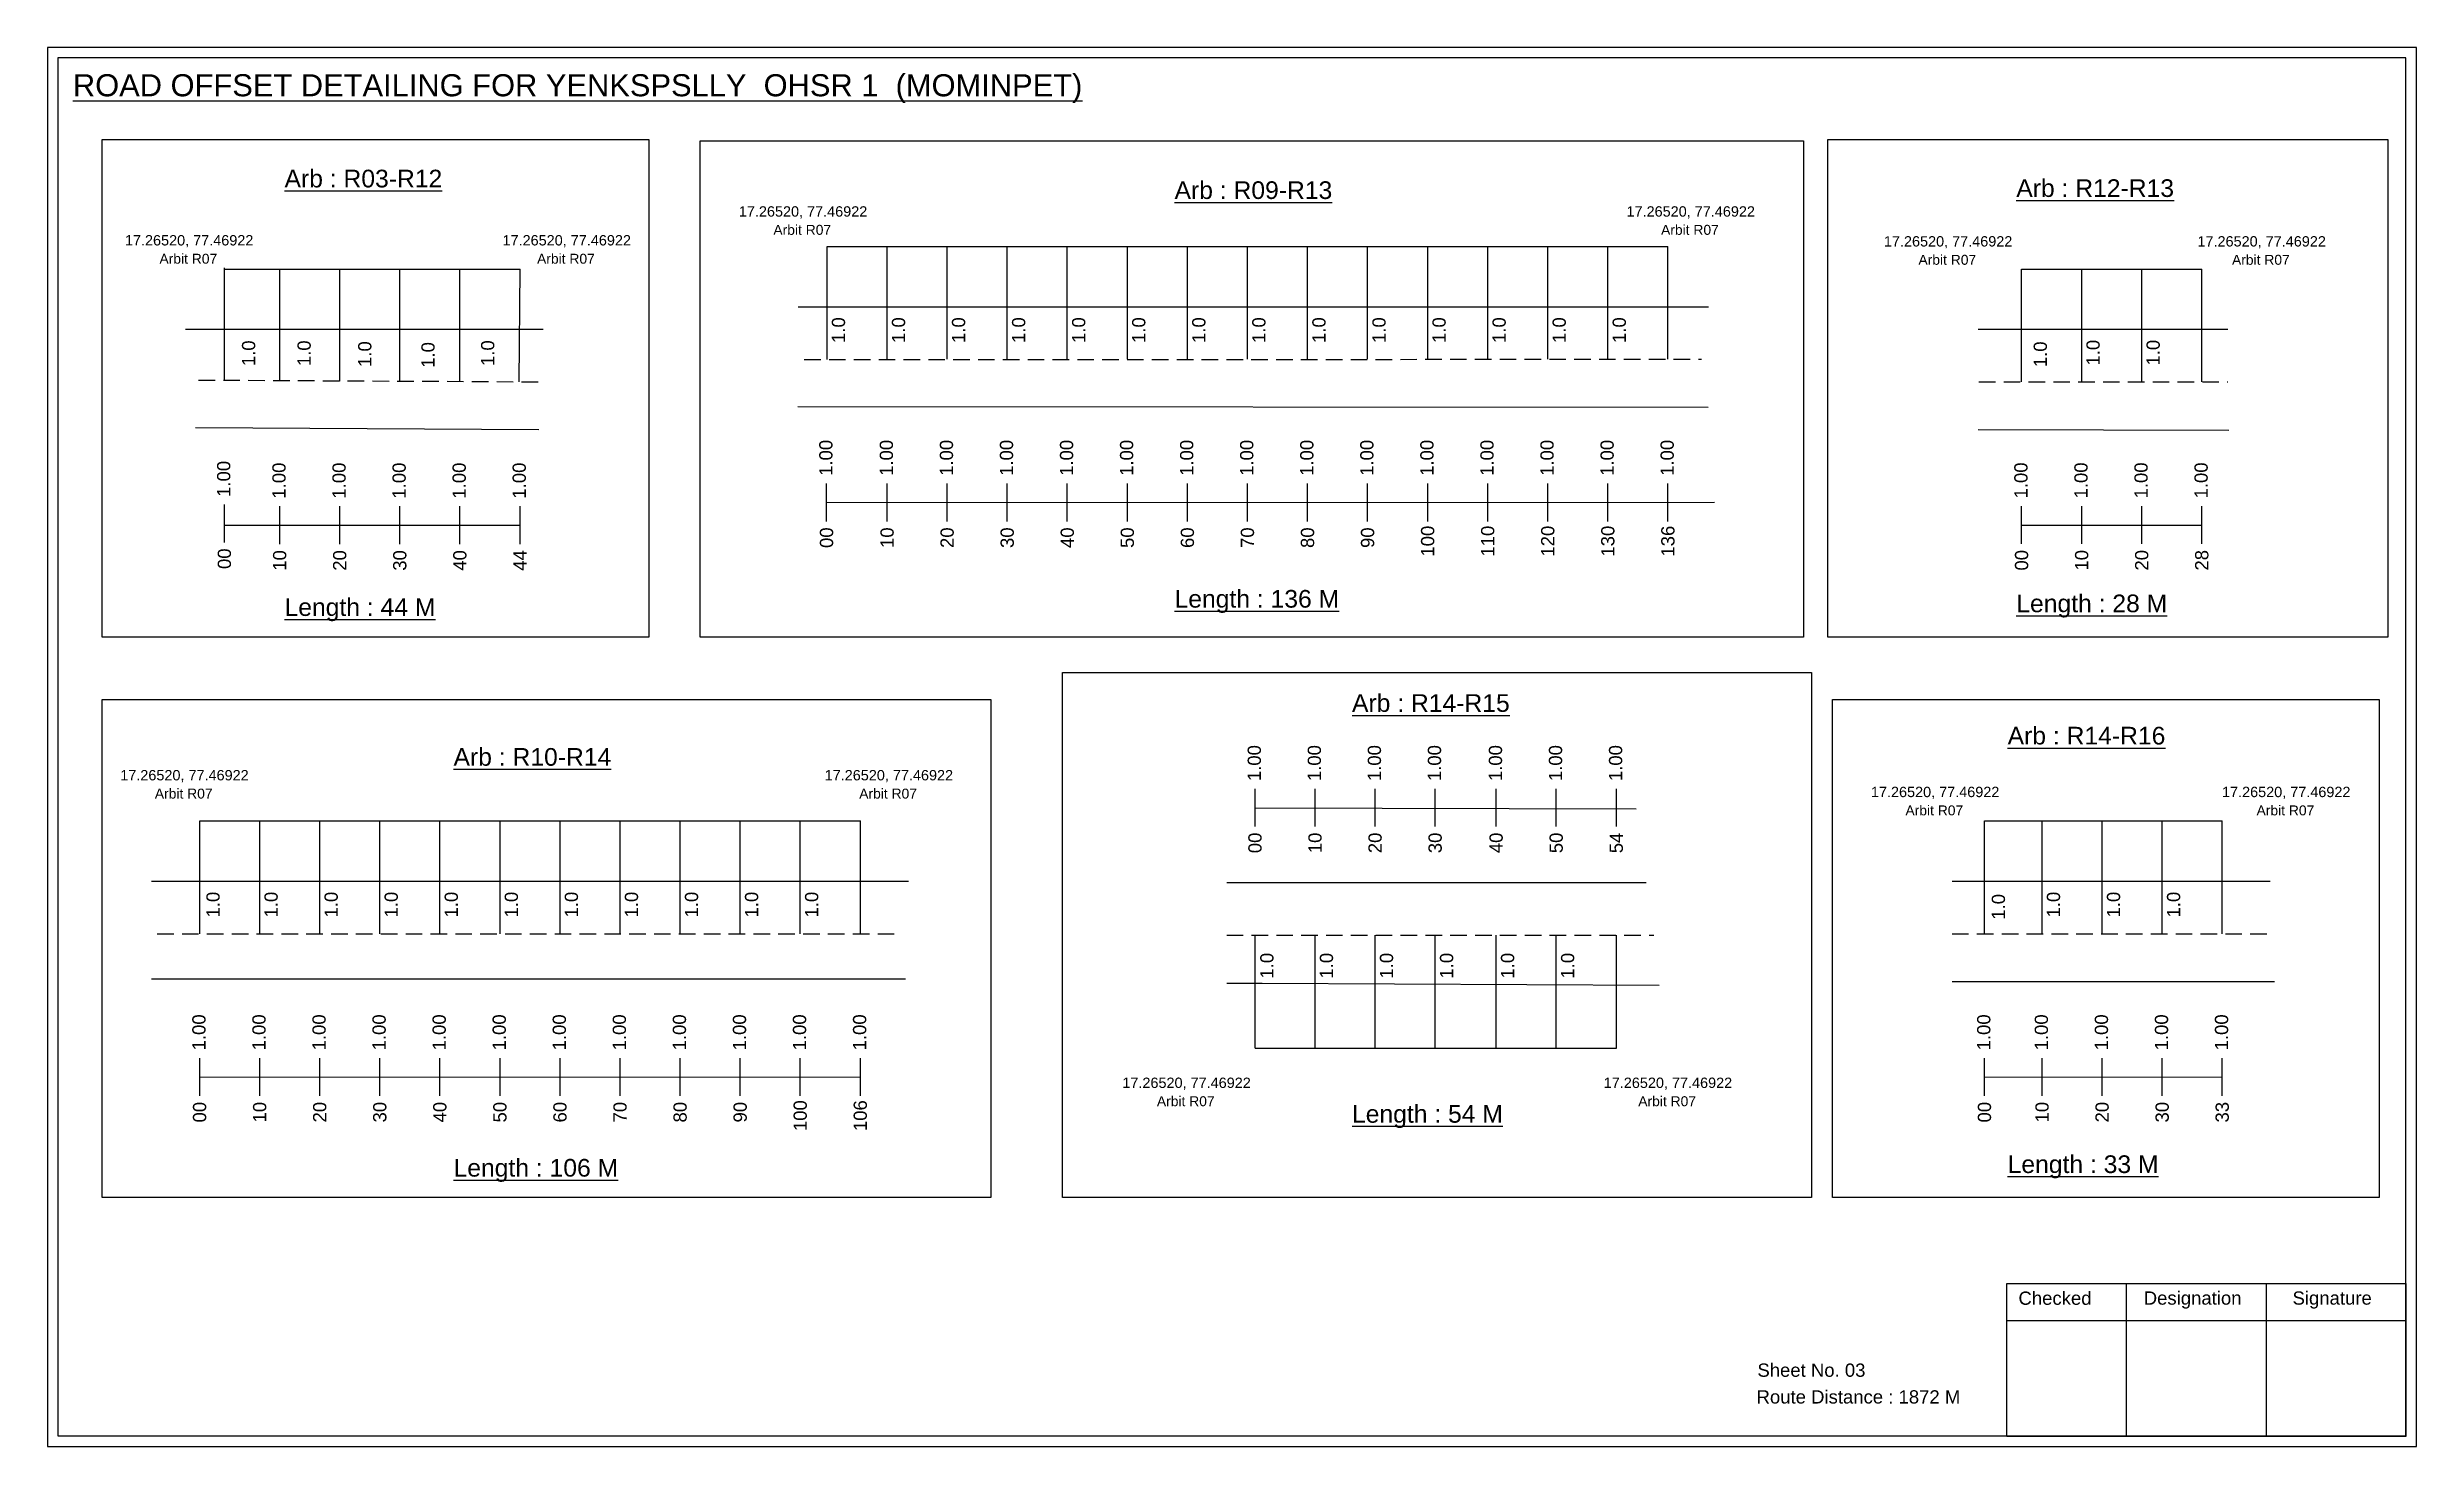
# Model space of a CAD drawing. Header units: inches. Extents: x -117 to 51867, y -12715 to 3423.
# Drawn here: x 47063 to 47600, y -1462 to -1146 of the extents above; entities that cross this region are included whole.
import ezdxf

# ---------------------------------------------------------------- set-up
doc = ezdxf.new("R2010")
doc.units = ezdxf.units.IN
doc.header["$MEASUREMENT"] = 0
doc.linetypes.add('DASHED2', pattern=[0.375, 0.25, -0.125])
doc.layers.add('PDF_Geometry', color=7, linetype='Continuous')
doc.layers.add('PDF_Text', color=5, linetype='Continuous')
doc.styles.add('PDF Arial', font='arial.ttf')
doc.styles.get("Standard").update_dxf_attribs({"font": 'arial.ttf'})

msp = doc.modelspace()

# ---------------------------------------------------------------- texts
at = {"color": 242, "true_color": 0xcd2027}
for s, height, p in [('%%UROAD OFFSET DETAILING FOR YENKSPSLLY  OHSR 1  (MOMINPET)', 5, (47069.23, -1156.82)), ('%%UArb : R03-R12', 4, (47117.15, -1177.44)), ('%%UArb : R09-R13', 4, (47318.68, -1180.06)), ('%%UArb : R12-R13', 4, (47509.28, -1179.6)), ('%%ULength : 44 M', 4, (47117.15, -1274.44)), ('%%ULength : 136 M', 4, (47318.68, -1272.56)), ('%%ULength : 28 M', 4, (47509.28, -1273.6)), ('%%UArb : R14-R15', 4, (47358.86, -1296.15)), ('%%UArb : R14-R16', 4, (47507.32, -1303.54)), ('%%UArb : R10-R14', 4, (47155.42, -1308.35)), ('%%ULength : 54 M', 4, (47358.86, -1389.15)), ('%%ULength : 106 M', 4, (47155.42, -1401.35)), ('%%ULength : 33 M', 4, (47507.32, -1400.54))]:
    msp.add_text(s, height=height, dxfattribs=at).set_placement(p)
at = {"color": 5}
for s, height, p in [('17.26520, 77.46922', 2.34, (47220.02, -1184.05)), ('17.26520, 77.46922', 2.34, (47421.02, -1184.05)), ('17.26520, 77.46922', 2.34, (47081.01, -1190.58)), ('17.26520, 77.46922', 2.34, (47166.51, -1190.58)), ('Arbit R07', 2.246, (47227.84, -1188.17)), ('Arbit R07', 2.246, (47428.84, -1188.17)), ('17.26520, 77.46922', 2.34, (47479.3, -1190.82)), ('17.26520, 77.46922', 2.34, (47550.3, -1190.82)), ('Arbit R07', 2.246, (47088.83, -1194.71)), ('Arbit R07', 2.246, (47174.33, -1194.71)), ('Arbit R07', 2.246, (47487.12, -1194.95)), ('Arbit R07', 2.246, (47558.12, -1194.95)), ('17.26520, 77.46922', 2.34, (47079.95, -1311.66)), ('Arbit R07', 2.246, (47087.78, -1315.78)), ('17.26520, 77.46922', 2.34, (47239.45, -1311.66)), ('Arbit R07', 2.246, (47247.28, -1315.78)), ('17.26520, 77.46922', 2.34, (47476.36, -1315.45)), ('17.26520, 77.46922', 2.34, (47555.86, -1315.45)), ('Arbit R07', 2.246, (47484.18, -1319.58)), ('Arbit R07', 2.246, (47563.68, -1319.58)), ('17.26520, 77.46922', 2.34, (47306.86, -1381.28)), ('Arbit R07', 2.246, (47314.68, -1385.41)), ('17.26520, 77.46922', 2.34, (47415.86, -1381.28)), ('Arbit R07', 2.246, (47423.68, -1385.41))]:
    msp.add_text(s, height=height, dxfattribs=at).set_placement(p)
for p in [(47244.07, -1212.66), (47257.67, -1212.66), (47271.27, -1212.66), (47284.87, -1212.66), (47298.47, -1212.66), (47312.07, -1212.66), (47325.67, -1212.66), (47339.27, -1212.66), (47352.87, -1212.66), (47366.47, -1212.66), (47380.07, -1212.66), (47393.67, -1212.66), (47407.27, -1212.66), (47420.87, -1212.66), (47110.51, -1217.9), (47123.08, -1217.9), (47136.82, -1218.09), (47164.65, -1217.87), (47528.16, -1217.77), (47541.76, -1217.77), (47151.13, -1218.28), (47516.21, -1218.13), (47102.45, -1342.7), (47115.6, -1342.7), (47129.2, -1342.7), (47142.8, -1342.7), (47156.4, -1342.7), (47170, -1342.7), (47183.6, -1342.7), (47197.2, -1342.7), (47210.8, -1342.7), (47224.4, -1342.7), (47238, -1342.7), (47506.72, -1343.2), (47519.19, -1342.7), (47532.79, -1342.7), (47546.39, -1342.7), (47341.08, -1356.53), (47354.57, -1356.53), (47368.17, -1356.53), (47381.77, -1356.53), (47395.58, -1356.53), (47409.18, -1356.53)]:
    msp.add_text('1.0', height=3, rotation=90).set_placement(p)
at = {"color": 217, "true_color": 0x93278f}
for s, p in [('1.00', (47241.22, -1242.74)), ('1.00', (47254.92, -1242.74)), ('1.00', (47268.52, -1242.74)), ('1.00', (47282.12, -1242.74)), ('1.00', (47295.72, -1242.74)), ('1.00', (47309.32, -1242.74)), ('1.00', (47322.92, -1242.74)), ('1.00', (47336.52, -1242.74)), ('1.00', (47350.12, -1242.74)), ('1.00', (47363.72, -1242.74)), ('1.00', (47377.32, -1242.74)), ('1.00', (47390.92, -1242.74)), ('1.00', (47404.52, -1242.74)), ('1.00', (47418.12, -1242.74)), ('1.00', (47431.72, -1242.74)), ('1.00', (47104.87, -1247.5)), ('1.00', (47117.39, -1247.89)), ('1.00', (47130.99, -1247.89)), ('1.00', (47144.59, -1247.89)), ('1.00', (47158.19, -1247.89)), ('1.00', (47171.79, -1247.89)), ('1.00', (47511.82, -1247.85)), ('1.00', (47525.42, -1247.85)), ('1.00', (47539.02, -1247.85)), ('1.00', (47552.62, -1247.85)), ('00', (47241.37, -1259.06)), ('10', (47255.08, -1259.06)), ('20', (47268.68, -1259.06)), ('30', (47282.28, -1259.06)), ('40', (47295.88, -1259.06)), ('50', (47309.48, -1259.06)), ('60', (47323.08, -1259.06)), ('70', (47336.68, -1259.06)), ('80', (47350.28, -1259.06)), ('90', (47363.88, -1259.06)), ('100', (47377.48, -1261.01)), ('110', (47391.08, -1261.01)), ('120', (47404.68, -1261.01)), ('130', (47418.28, -1261.01)), ('136', (47431.88, -1261.01)), ('00', (47105.02, -1263.82)), ('10', (47117.54, -1264.21)), ('20', (47131.14, -1264.21)), ('30', (47144.74, -1264.21)), ('40', (47158.34, -1264.21)), ('44', (47171.94, -1264.21)), ('00', (47511.97, -1264.17)), ('10', (47525.57, -1264.17)), ('20', (47539.17, -1264.17)), ('28', (47552.77, -1264.17)), ('1.00', (47338.23, -1311.83)), ('1.00', (47351.83, -1311.83)), ('1.00', (47365.43, -1311.83)), ('1.00', (47379.03, -1311.83)), ('1.00', (47392.84, -1311.83)), ('1.00', (47406.44, -1311.83)), ('1.00', (47420.04, -1311.83)), ('00', (47338.38, -1328.15)), ('10', (47351.98, -1328.15)), ('20', (47365.58, -1328.15)), ('30', (47379.18, -1328.15)), ('40', (47392.99, -1328.15)), ('50', (47406.59, -1328.15)), ('54', (47420.19, -1328.15)), ('1.00', (47099.26, -1372.78)), ('1.00', (47112.86, -1372.78)), ('1.00', (47126.46, -1372.78)), ('1.00', (47140.06, -1372.78)), ('1.00', (47153.66, -1372.78)), ('1.00', (47167.26, -1372.78)), ('1.00', (47180.86, -1372.78)), ('1.00', (47194.46, -1372.78)), ('1.00', (47208.06, -1372.78)), ('1.00', (47221.66, -1372.78)), ('1.00', (47235.26, -1372.78)), ('1.00', (47248.86, -1372.78)), ('1.00', (47503.41, -1372.78)), ('1.00', (47516.45, -1372.78)), ('1.00', (47530.05, -1372.78)), ('1.00', (47543.65, -1372.78)), ('1.00', (47557.25, -1372.78)), ('00', (47099.41, -1389.1)), ('10', (47113.01, -1389.1)), ('20', (47126.61, -1389.1)), ('30', (47140.21, -1389.1)), ('40', (47153.81, -1389.1)), ('50', (47167.41, -1389.1)), ('60', (47181.01, -1389.1)), ('70', (47194.61, -1389.1)), ('80', (47208.21, -1389.1)), ('90', (47221.81, -1389.1)), ('100', (47235.41, -1391.05)), ('106', (47249.01, -1391.05)), ('00', (47503.56, -1389.1)), ('10', (47516.6, -1389.1)), ('20', (47530.2, -1389.1)), ('30', (47543.8, -1389.1)), ('33', (47557.4, -1389.1))]:
    msp.add_text(s, height=3, rotation=90, dxfattribs=at).set_placement(p)
for s, p in [('Sheet No. 03', (47450.66, -1446.66)), ('Route Distance : 1872 M', (47450.47, -1452.71))]:
    msp.add_text(s, height=3).set_placement(p)
at = {"layer": 'PDF_Text', "color": 7, "attachment_point": 7, "style": 'PDF Arial'}
for s, insert, char_height in [('Checked', (47509.77, -1430.41), 3.001), ('Designation', (47538.14, -1431.24), 3.0006), ('Signature', (47571.83, -1431.24), 3.001)]:
    msp.add_mtext(s, dxfattribs=dict(at, insert=insert, char_height=char_height))

# ---------------------------------------------------------------- linework, layer by layer
at = {"color": 5}
for p, q in [((47240, -1190.8), (47430.4, -1190.8)), ((47103.55, -1195.95), (47170.47, -1195.95)), ((47510.49, -1195.91), (47551.29, -1195.91)), ((47097.94, -1320.84), (47247.54, -1320.84)), ((47502.09, -1320.84), (47555.92, -1320.84)), ((47336.9, -1372.26), (47418.72, -1372.24))]:
    msp.add_line(p, q, dxfattribs=at)
for p, q in [((47240, -1216.41), (47240, -1190.8)), ((47253.6, -1216.33), (47253.6, -1190.8)), ((47267.2, -1216.33), (47267.2, -1190.8)), ((47280.8, -1216.33), (47280.8, -1190.8)), ((47294.4, -1216.33), (47294.4, -1190.8)), ((47308, -1216.33), (47308, -1190.8)), ((47321.6, -1216.33), (47321.6, -1190.8)), ((47335.2, -1216.33), (47335.2, -1190.8)), ((47348.8, -1216.33), (47348.8, -1190.8)), ((47362.4, -1216.33), (47362.4, -1190.8)), ((47376, -1216.33), (47376, -1190.8)), ((47389.6, -1216.33), (47389.6, -1190.8)), ((47403.2, -1216.33), (47403.2, -1190.8)), ((47416.8, -1216.33), (47416.8, -1190.8)), ((47430.4, -1216.33), (47430.4, -1190.8)), ((47103.55, -1221.18), (47103.55, -1195.65)), ((47116.07, -1221.23), (47116.07, -1195.95)), ((47129.67, -1221.29), (47129.67, -1195.95)), ((47143.27, -1221.23), (47143.27, -1195.95)), ((47156.87, -1221.48), (47156.87, -1195.95)), ((47170.24, -1221.45), (47170.47, -1195.95)), ((47510.49, -1221.44), (47510.49, -1195.91)), ((47524.09, -1221.44), (47524.09, -1195.91)), ((47537.69, -1221.44), (47537.69, -1195.91)), ((47551.29, -1221.44), (47551.29, -1195.91)), ((47233.46, -1204.46), (47439.56, -1204.45)), ((47175.72, -1209.62), (47094.76, -1209.62)), ((47500.66, -1209.56), (47557.14, -1209.56)), ((47233.36, -1227.07), (47439.52, -1227.17)), ((47096.97, -1231.82), (47174.7, -1232.26)), ((47500.66, -1232.24), (47557.37, -1232.37)), ((47097.94, -1346.38), (47097.94, -1320.84)), ((47111.54, -1346.38), (47111.54, -1320.84)), ((47125.14, -1346.38), (47125.14, -1320.84)), ((47138.74, -1346.38), (47138.74, -1320.84)), ((47152.34, -1346.38), (47152.34, -1320.84)), ((47165.94, -1346.38), (47165.94, -1320.84)), ((47179.54, -1346.38), (47179.54, -1320.84)), ((47193.14, -1346.38), (47193.14, -1320.84)), ((47206.74, -1346.38), (47206.74, -1320.84)), ((47220.34, -1346.38), (47220.34, -1320.84)), ((47233.94, -1346.38), (47233.94, -1320.84)), ((47247.54, -1346.38), (47247.54, -1320.84)), ((47502.09, -1346.38), (47502.09, -1320.84)), ((47515.12, -1346.38), (47515.12, -1320.84)), ((47528.72, -1346.38), (47528.72, -1320.84)), ((47542.32, -1346.38), (47542.32, -1320.84)), ((47555.92, -1346.38), (47555.92, -1320.84)), ((47087.06, -1334.49), (47258.42, -1334.49)), ((47425.45, -1334.84), (47330.49, -1334.84)), ((47494.74, -1334.49), (47566.78, -1334.49)), ((47336.9, -1372.26), (47336.9, -1346.73)), ((47350.5, -1372.26), (47350.5, -1346.73)), ((47364.1, -1372.26), (47364.1, -1346.73)), ((47377.7, -1372.26), (47377.7, -1346.73)), ((47391.52, -1372.26), (47391.52, -1346.73)), ((47405.12, -1372.26), (47405.12, -1346.73)), ((47418.72, -1372.26), (47418.72, -1346.73)), ((47257.72, -1356.68), (47087.06, -1356.68)), ((47494.74, -1357.18), (47567.78, -1357.18))]:
    msp.add_line(p, q)
at = {"linetype": 'DASHED2', "ltscale": 15}
for p, q in [((47234.81, -1216.41), (47437.99, -1216.33)), ((47097.69, -1221.04), (47175.97, -1221.45)), ((47500.8, -1221.44), (47557.14, -1221.44)), ((47088.33, -1346.38), (47255.93, -1346.38)), ((47494.74, -1346.38), (47567.28, -1346.38)), ((47330.49, -1346.73), (47427.17, -1346.73))]:
    msp.add_line(p, q, dxfattribs=at)
at = {"color": 217, "true_color": 0x93278f}
for p, q in [((47239.9, -1253.03), (47239.9, -1244.48)), ((47253.6, -1253.03), (47253.6, -1244.48)), ((47267.2, -1253.03), (47267.2, -1244.48)), ((47280.8, -1253.03), (47280.8, -1244.48)), ((47294.4, -1253.03), (47294.4, -1244.48)), ((47308, -1253.03), (47308, -1244.48)), ((47321.6, -1253.03), (47321.6, -1244.48)), ((47335.2, -1253.03), (47335.2, -1244.48)), ((47348.8, -1253.03), (47348.8, -1244.48)), ((47362.4, -1253.03), (47362.4, -1244.48)), ((47376, -1253.03), (47376, -1244.48)), ((47389.6, -1253.03), (47389.6, -1244.48)), ((47403.2, -1253.03), (47403.2, -1244.48)), ((47416.8, -1253.03), (47416.8, -1244.48)), ((47430.4, -1253.03), (47430.4, -1244.48)), ((47103.55, -1257.8), (47103.55, -1249.24)), ((47116.07, -1258.18), (47116.07, -1249.62)), ((47129.67, -1258.18), (47129.67, -1249.62)), ((47143.27, -1258.18), (47143.27, -1249.62)), ((47156.87, -1258.18), (47156.87, -1249.62)), ((47170.47, -1258.18), (47170.47, -1249.62)), ((47239.9, -1248.77), (47440.96, -1248.72)), ((47510.49, -1258.14), (47510.49, -1249.58)), ((47524.09, -1258.14), (47524.09, -1249.58)), ((47537.69, -1258.14), (47537.69, -1249.58)), ((47551.29, -1258.14), (47551.29, -1249.58)), ((47103.55, -1253.91), (47170.47, -1253.9)), ((47510.49, -1253.87), (47551.29, -1253.86)), ((47336.9, -1322.12), (47336.9, -1313.56)), ((47350.5, -1322.12), (47350.5, -1313.56)), ((47364.1, -1322.12), (47364.1, -1313.56)), ((47377.7, -1322.12), (47377.7, -1313.56)), ((47391.52, -1322.12), (47391.52, -1313.56)), ((47405.12, -1322.12), (47405.12, -1313.56)), ((47418.72, -1322.12), (47418.72, -1313.56)), ((47336.9, -1317.85), (47423.23, -1318.09)), ((47097.94, -1383.08), (47097.94, -1374.52)), ((47111.54, -1383.08), (47111.54, -1374.52)), ((47125.14, -1383.08), (47125.14, -1374.52)), ((47138.74, -1383.08), (47138.74, -1374.52)), ((47152.34, -1383.08), (47152.34, -1374.52)), ((47165.94, -1383.08), (47165.94, -1374.52)), ((47179.54, -1383.08), (47179.54, -1374.52)), ((47193.14, -1383.08), (47193.14, -1374.52)), ((47206.74, -1383.08), (47206.74, -1374.52)), ((47220.34, -1383.08), (47220.34, -1374.52)), ((47233.94, -1383.08), (47233.94, -1374.52)), ((47247.54, -1383.08), (47247.54, -1374.52)), ((47502.09, -1383.08), (47502.09, -1374.52)), ((47515.12, -1383.08), (47515.12, -1374.52)), ((47528.72, -1383.08), (47528.72, -1374.52)), ((47542.32, -1383.08), (47542.32, -1374.52)), ((47555.92, -1383.08), (47555.92, -1374.52)), ((47097.94, -1378.81), (47247.54, -1378.78)), ((47502.09, -1378.81), (47555.92, -1378.79))]:
    msp.add_line(p, q, dxfattribs=at)
for points in [[(47075.84, -1166.59), (47199.65, -1166.59), (47199.65, -1279.27), (47075.84, -1279.27)], [(47211.26, -1166.91), (47461.12, -1166.91), (47461.12, -1279.27), (47211.26, -1279.27)], [(47466.63, -1166.59), (47593.38, -1166.59), (47593.38, -1279.27), (47466.63, -1279.27)], [(47293.27, -1287.22), (47462.89, -1287.22), (47462.89, -1406.04), (47293.27, -1406.04)], [(47075.84, -1293.36), (47277.08, -1293.36), (47277.08, -1406.04), (47075.84, -1406.04)], [(47467.63, -1293.36), (47591.43, -1293.36), (47591.43, -1406.04), (47467.63, -1406.04)]]:
    msp.add_lwpolyline(points, close=True)
msp.add_lwpolyline([(47330.49, -1357.53), (47338.55, -1357.53), (47428.4, -1358.03)])
at = {"layer": 'PDF_Geometry'}
for points in [[(47063.45, -1145.75), (47063.45, -1462.46), (47599.92, -1462.46), (47599.92, -1145.75)], [(47065.78, -1148.08), (47065.78, -1460.04), (47597.5, -1460.04), (47597.5, -1148.08)]]:
    msp.add_lwpolyline(points, close=True, dxfattribs=at)
at = {"layer": 'PDF_Geometry', "color": 242, "true_color": 0xcc1f26}
msp.add_lwpolyline([(47597.5, -1460.14), (47507.16, -1460.14), (47507.16, -1425.52), (47597.5, -1425.52)], close=True, dxfattribs=at)
for points in [[(47534.14, -1425.52), (47534.14, -1460.14)], [(47565.87, -1425.52), (47565.87, -1460.14)], [(47507.16, -1433.9), (47597.5, -1433.9)]]:
    msp.add_lwpolyline(points, dxfattribs=at)

msp.set_redraw_order([(e.dxf.handle, doc.entitydb.next_handle()) for e in msp.query("TEXT MTEXT ATTDEF DIMENSION ARC_DIMENSION")])  # texts and dimensions are drawn at this point

doc.saveas('drawing.dxf')
